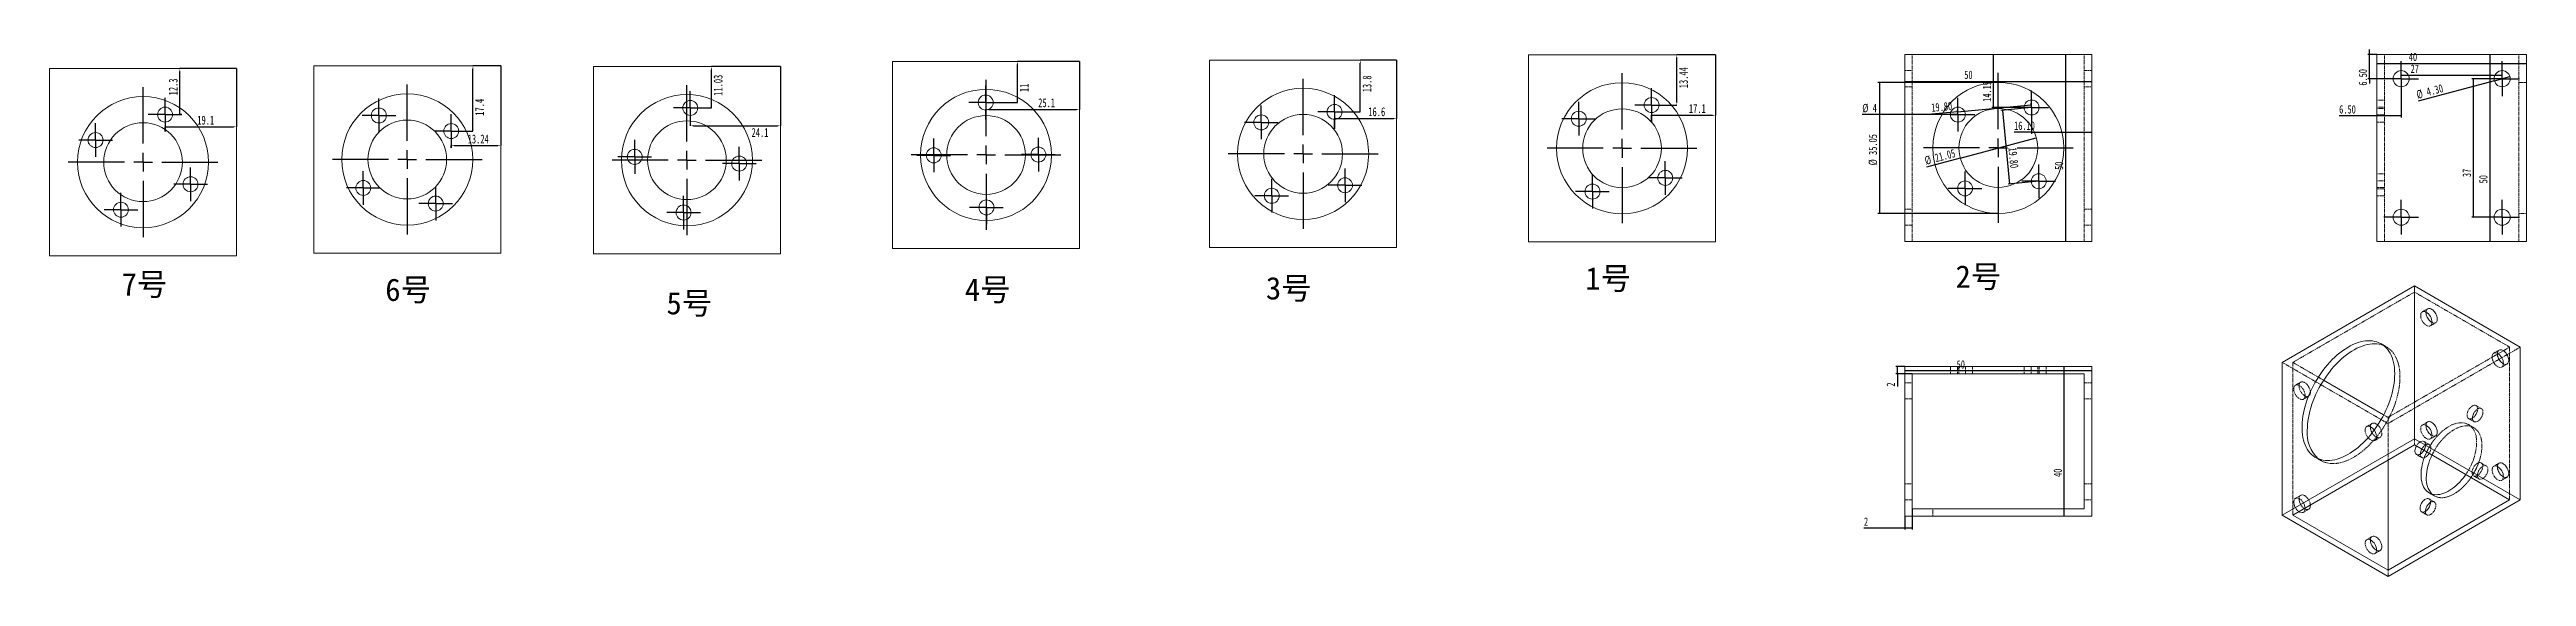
# Model space of a CAD drawing. Header units: millimetres. Extents: x -2368 to 943, y 65 to 769.
import ezdxf

# ---------------------------------------------------------------- set-up
doc = ezdxf.new("R2010")
doc.units = ezdxf.units.MM
doc.header["$PDSIZE"] = -1
doc.linetypes.add('HIDDEN', pattern=[1.905, 1.27, -0.635])
doc.layers.add('10', color=7, linetype='Continuous')
doc.styles.add('SLDTEXTSTYLE5', font='TXT', dxfattribs={"width": 0.7})
doc.dimstyles.new('SLDDIMSTYLE0', dxfattribs={"dimtxt": 11.850439, "dimasz": 4.08, "dimexe": 0, "dimexo": 0.0625, "dimgap": 2.96261, "dimtad": 2, "dimlfac": 0.2, "dimrnd": 1e-09, "dimzin": 12, "dimdsep": 46, "dimtxsty": 'SLDTEXTSTYLE5', "dimblk1": 'NONE', "dimsah": 1, "dimcen": 0, "dimadec": 0, "dimazin": 3, "dimtfac": 1, "dimtmove": 0, "dimatfit": 3, "dimldrblk": 'NONE', "dimfxl": 1, "dimfrac": 2, "dimtolj": 1, "dimtzin": 12, "dimarcsym": 0})
doc.dimstyles.new('SLDDIMSTYLE1', dxfattribs={"dimtxt": 11.850439, "dimasz": 4.08, "dimexe": 0, "dimexo": 0.0625, "dimgap": 2.96261, "dimtad": 2, "dimlfac": 0.2, "dimrnd": 1e-09, "dimzin": 12, "dimdsep": 46, "dimtxsty": 'SLDTEXTSTYLE5', "dimsah": 1, "dimcen": 0.09, "dimadec": 0, "dimazin": 3, "dimtfac": 1, "dimtofl": 0, "dimtmove": 0, "dimatfit": 3, "dimfxl": 1, "dimfrac": 2, "dimtolj": 1, "dimtzin": 12, "dimarcsym": 0})
doc.dimstyles.new('SLDDIMSTYLE2', dxfattribs={"dimtxt": 11.850439, "dimasz": 4.08, "dimexe": 0, "dimexo": 0.0625, "dimgap": 2.96261, "dimtad": 2, "dimlfac": 0.2, "dimrnd": 1e-09, "dimzin": 4, "dimdsep": 46, "dimtxsty": 'SLDTEXTSTYLE5', "dimsah": 1, "dimcen": 0.09, "dimadec": 0, "dimazin": 1, "dimtfac": 1, "dimtofl": 0, "dimtmove": 0, "dimatfit": 3, "dimfxl": 1, "dimfrac": 2, "dimtolj": 1, "dimtzin": 12, "dimarcsym": 0})
doc.dimstyles.new('SLDDIMSTYLE3', dxfattribs={"dimtxt": 11.850439, "dimasz": 4.08, "dimexe": 0, "dimexo": 0.0625, "dimgap": 2.96261, "dimtad": 2, "dimlfac": 0.2, "dimrnd": 1e-09, "dimzin": 4, "dimdsep": 46, "dimtxsty": 'SLDTEXTSTYLE5', "dimblk1": 'NONE', "dimsah": 1, "dimcen": 0, "dimadec": 0, "dimazin": 1, "dimtfac": 1, "dimtmove": 0, "dimatfit": 3, "dimldrblk": 'NONE', "dimfxl": 1, "dimfrac": 2, "dimtolj": 1, "dimtzin": 12, "dimarcsym": 0})
doc.dimstyles.new('SLDDIMSTYLE4', dxfattribs={"dimtxt": 11.850439, "dimasz": 4.08, "dimexe": 0, "dimexo": 0.0625, "dimgap": 2.96261, "dimtad": 2, "dimlfac": 0.2, "dimrnd": 1e-09, "dimzin": 4, "dimdsep": 46, "dimtxsty": 'SLDTEXTSTYLE5', "dimsah": 1, "dimcen": 0.09, "dimadec": 0, "dimazin": 1, "dimtfac": 1, "dimtmove": 0, "dimatfit": 0, "dimfxl": 1, "dimfrac": 2, "dimtolj": 1, "dimtzin": 12, "dimarcsym": 0})

msp = doc.modelspace()

# ---------------------------------------------------------------- texts
at = {"char_height": 30, "attachment_point": 1}
for s, insert in [('\\A1;{\\fSimSun|b0|i0|c134|p2;7号}', (-2271.789, 470.154)), ('\\A1;{\\fSimSun|b0|i0|c134|p2;6号}', (-1919.228, 462.992)), ('\\A1;{\\fSimSun|b0|i0|c134|p2;4号}', (-1144.361, 463.083)), ('\\A1;{\\fSimSun|b0|i0|c134|p2;3号}', (-741.896, 465.041)), ('\\A1;{\\fSimSun|b0|i0|c0|p2;1\\fSimSun|b0|i0|c134|p2;号}', (-314.883, 478.158)), ('\\A1;{\\fSimSun|b0|i0|c134|p2;2号}', (180.08, 480.585)), ('\\A1;{\\fSimSun|b0|i0|c134|p2;5号}', (-1543.327, 445.11))]:
    msp.add_mtext_dynamic_manual_height_columns(s, width=227.16813, gutter_width=17.5, heights=[0], dxfattribs=dict(at, insert=insert))

# ---------------------------------------------------------------- blocks, each defined once
blk = doc.blocks.new('_D')
at = {"layer": '10', "transparency": 16777216}
for q in [(288.1, 650.9), (141.4, 611.6)]:
    blk.add_line((186.4, 623.7), q, dxfattribs=at)
blk.add_solid([(186.4, 623.7), (182.4, 623.1), (182.6, 622.1)], dxfattribs=at)
at = {"layer": '10', "transparency": 16777216, "char_height": 11.11, "attachment_point": 1, "rotation": 15, "style": 'SLDTEXTSTYLE5'}
for s, insert in [('21.05', (151.2, 629)), ('%%c', (137.7, 625.4))]:
    blk.add_mtext(s, dxfattribs=dict(at, insert=insert))
blk = doc.blocks.new('_NONE')
blk = doc.blocks.new('_D_1')
at = {"layer": '10', "transparency": 16777216}
for p, q in [((237.3, 724.9), (76.3, 724.9)), ((78.3, 724.9), (78.3, 549.7)), ((237.3, 549.7), (76.3, 549.7))]:
    blk.add_line(p, q, dxfattribs=at)
for points in [[(78.3, 724.9), (77.8, 720.8), (78.8, 720.8)], [(78.3, 549.7), (78.8, 553.7), (77.8, 553.7)]]:
    blk.add_solid(points, dxfattribs=at)
at = {"layer": '10', "transparency": 16777216, "char_height": 11.11, "attachment_point": 1, "rotation": 90, "style": 'SLDTEXTSTYLE5'}
for s, insert in [('35.05', (64, 628)), ('%%c', (64, 614))]:
    blk.add_mtext(s, dxfattribs=dict(at, insert=insert))
blk = doc.blocks.new('_D_2')
at = {"layer": '10', "transparency": 16777216}
blk.add_line((327.2, 762.3), (327.2, 512.3), dxfattribs=at)
for points in [[(327.2, 762.3), (326.7, 758.2), (327.7, 758.2)], [(327.2, 512.3), (327.7, 516.4), (326.7, 516.4)]]:
    blk.add_solid(points, dxfattribs=at)
at = {"layer": '10', "transparency": 16777216, "insert": (312.8, 608), "char_height": 11.11, "attachment_point": 1, "rotation": 90, "style": 'SLDTEXTSTYLE5'}
blk.add_mtext('50', dxfattribs=at)
blk = doc.blocks.new('_D_3')
at = {"layer": '10', "transparency": 16777216}
blk.add_line((112.3, 726.2), (362.3, 726.2), dxfattribs=at)
for points in [[(112.3, 726.2), (116.4, 725.7), (116.4, 726.7)], [(362.3, 726.2), (358.2, 726.7), (358.2, 725.7)]]:
    blk.add_solid(points, dxfattribs=at)
at = {"layer": '10', "transparency": 16777216, "insert": (191.8, 740.5), "char_height": 11.11, "attachment_point": 1, "style": 'SLDTEXTSTYLE5'}
blk.add_mtext('50', dxfattribs=at)
blk = doc.blocks.new('_D_4')
at = {"layer": '10', "transparency": 16777216}
for q in [(55.4, 681.8), (193.2, 681.8)]:
    blk.add_line((173.2, 681.8), q, dxfattribs=at)
blk.add_solid([(173.2, 681.8), (169.2, 682.3), (169.2, 681.3)], dxfattribs=at)
at = {"layer": '10', "transparency": 16777216, "attachment_point": 1, "style": 'SLDTEXTSTYLE5'}
for s, insert, char_height in [('%%c', (55.4, 696.1), 11.11), ('4', (69.3, 696.1), 11.1)]:
    blk.add_mtext(s, dxfattribs=dict(at, insert=insert, char_height=char_height))
blk = doc.blocks.new('_D_5')
at = {"layer": '10', "transparency": 16777216}
for p, q in [((281.8, 691.3), (281.2, 697.1)), ((182.9, 685.6), (148.6, 682.3)), ((183.2, 681.8), (182.7, 687.6)), ((182.9, 685.6), (281.4, 695.1))]:
    blk.add_line(p, q, dxfattribs=at)
for points in [[(182.9, 685.6), (187, 685.5), (186.9, 686.5)], [(281.4, 695.1), (277.3, 695.2), (277.4, 694.2)]]:
    blk.add_solid(points, dxfattribs=at)
at = {"layer": '10', "transparency": 16777216, "insert": (147.2, 696.5), "char_height": 11.11, "attachment_point": 1, "rotation": 5.527, "style": 'SLDTEXTSTYLE5'}
blk.add_mtext('19.80', dxfattribs=at)
blk = doc.blocks.new('_D_6')
at = {"layer": '10', "transparency": 16777216}
for p, q in [((281.8, 691.3), (240.7, 687.3)), ((242.7, 687.5), (252.3, 589)), ((291.3, 592.8), (250.3, 588.8))]:
    blk.add_line(p, q, dxfattribs=at)
for points in [[(242.7, 687.5), (242.6, 683.4), (243.6, 683.5)], [(252.3, 589), (252.4, 593.1), (251.4, 593)]]:
    blk.add_solid(points, dxfattribs=at)
at = {"layer": '10', "transparency": 16777216, "insert": (261.8, 638.6), "char_height": 11.11, "attachment_point": 1, "rotation": 275.527, "style": 'SLDTEXTSTYLE5'}
blk.add_mtext('19.80', dxfattribs=at)
blk = doc.blocks.new('_D_7')
at = {"layer": '10', "transparency": 16777216}
for p, q in [((230.8, 691.3), (230.8, 762.3)), ((259.3, 691.3), (228.8, 691.3))]:
    blk.add_line(p, q, dxfattribs=at)
for points in [[(230.8, 762.3), (230.3, 758.2), (231.3, 758.2)], [(230.8, 691.3), (231.3, 695.4), (230.3, 695.4)]]:
    blk.add_solid(points, dxfattribs=at)
at = {"layer": '10', "transparency": 16777216, "insert": (216.5, 698.9), "char_height": 11.11, "attachment_point": 1, "rotation": 90, "style": 'SLDTEXTSTYLE5'}
blk.add_mtext('14.19', dxfattribs=at)
blk = doc.blocks.new('_D_8')
at = {"layer": '10', "transparency": 16777216}
for p, q in [((281.8, 668.8), (281.8, 656.3)), ((281.8, 658.3), (258.4, 658.3)), ((281.8, 658.3), (362.3, 658.3))]:
    blk.add_line(p, q, dxfattribs=at)
for points in [[(281.8, 658.3), (285.9, 657.8), (285.9, 658.8)], [(362.3, 658.3), (358.2, 658.8), (358.2, 657.8)]]:
    blk.add_solid(points, dxfattribs=at)
at = {"layer": '10', "transparency": 16777216, "insert": (258.4, 672.6), "char_height": 11.11, "attachment_point": 1, "style": 'SLDTEXTSTYLE5'}
blk.add_mtext('16.10', dxfattribs=at)
blk = doc.blocks.new('SW_CENTERMARKSYMBOL_0')
at = {"layer": '10', "color": 0}
for p, q in [((0, 25), (0, 100.125)), ((-25, 0), (-100.125, 0)), ((0, 0), (-12.5, 0)), ((0, 0), (0, 12.5)), ((0, 0), (0, -12.5)), ((0, 0), (12.5, 0)), ((25, 0), (100.125, 0)), ((0, -25), (0, -100.125))]:
    blk.add_line(p, q, dxfattribs=at)
blk = doc.blocks.new('SW_CENTERMARKSYMBOL_1')
at = {"layer": '10', "color": 0}
for p, q in [((-12.5, 0), (-22.5, 0)), ((0, 0), (-12.5, 0)), ((0, 12.5), (0, 22.5)), ((0, 0), (0, 12.5)), ((0, 0), (0, -12.5)), ((0, 0), (12.5, 0)), ((12.5, 0), (22.5, 0)), ((0, -12.5), (0, -22.5))]:
    blk.add_line(p, q, dxfattribs=at)
blk = doc.blocks.new('SW_CENTERMARKSYMBOL_2')
at = {"layer": '10', "color": 0}
for p, q in [((-12.5, 0), (-22.5, 0)), ((0, 0), (-12.5, 0)), ((0, 12.5), (0, 22.5)), ((0, 0), (0, 12.5)), ((0, 0), (0, -12.5)), ((0, 0), (12.5, 0)), ((12.5, 0), (22.5, 0)), ((0, -12.5), (0, -22.5))]:
    blk.add_line(p, q, dxfattribs=at)
blk = doc.blocks.new('SW_CENTERMARKSYMBOL_3')
at = {"layer": '10', "color": 0}
for p, q in [((-12.5, 0), (-22.5, 0)), ((0, 0), (-12.5, 0)), ((0, 12.5), (0, 22.5)), ((0, 0), (0, 12.5)), ((0, 0), (0, -12.5)), ((0, 0), (12.5, 0)), ((12.5, 0), (22.5, 0)), ((0, -12.5), (0, -22.5))]:
    blk.add_line(p, q, dxfattribs=at)
blk = doc.blocks.new('SW_CENTERMARKSYMBOL_4')
at = {"layer": '10', "color": 0}
for p, q in [((-12.5, 0), (-22.5, 0)), ((0, 0), (-12.5, 0)), ((0, 12.5), (0, 22.5)), ((0, 0), (0, 12.5)), ((0, 0), (0, -12.5)), ((0, 0), (12.5, 0)), ((12.5, 0), (22.5, 0)), ((0, -12.5), (0, -22.5))]:
    blk.add_line(p, q, dxfattribs=at)
blk = doc.blocks.new('SW_CENTERMARKSYMBOL_5')
at = {"layer": '10', "color": 0}
for p, q in [((0, 25), (0, 100.125)), ((-25, 0), (-100.125, 0)), ((0, 0), (-12.5, 0)), ((0, 0), (0, 12.5)), ((0, 0), (0, -12.5)), ((0, 0), (12.5, 0)), ((25, 0), (100.125, 0)), ((0, -25), (0, -100.125))]:
    blk.add_line(p, q, dxfattribs=at)
blk = doc.blocks.new('SW_CENTERMARKSYMBOL_6')
at = {"layer": '10', "color": 0}
for p, q in [((-12.5, 0), (-22.5, 0)), ((0, 0), (-12.5, 0)), ((0, 12.5), (0, 22.5)), ((0, 0), (0, 12.5)), ((0, 0), (0, -12.5)), ((0, 0), (12.5, 0)), ((12.5, 0), (22.5, 0)), ((0, -12.5), (0, -22.5))]:
    blk.add_line(p, q, dxfattribs=at)
blk = doc.blocks.new('SW_CENTERMARKSYMBOL_7')
at = {"layer": '10', "color": 0}
for p, q in [((-12.5, 0), (-22.5, 0)), ((0, 0), (-12.5, 0)), ((0, 12.5), (0, 22.5)), ((0, 0), (0, 12.5)), ((0, 0), (0, -12.5)), ((0, 0), (12.5, 0)), ((12.5, 0), (22.5, 0)), ((0, -12.5), (0, -22.5))]:
    blk.add_line(p, q, dxfattribs=at)
blk = doc.blocks.new('SW_CENTERMARKSYMBOL_8')
at = {"layer": '10', "color": 0}
for p, q in [((-12.5, 0), (-22.5, 0)), ((0, 0), (-12.5, 0)), ((0, 12.5), (0, 22.5)), ((0, 0), (0, 12.5)), ((0, 0), (0, -12.5)), ((0, 0), (12.5, 0)), ((12.5, 0), (22.5, 0)), ((0, -12.5), (0, -22.5))]:
    blk.add_line(p, q, dxfattribs=at)
blk = doc.blocks.new('SW_CENTERMARKSYMBOL_9')
at = {"layer": '10', "color": 0}
for p, q in [((-12.5, 0), (-22.5, 0)), ((0, 0), (-12.5, 0)), ((0, 12.5), (0, 22.5)), ((0, 0), (0, 12.5)), ((0, 0), (0, -12.5)), ((0, 0), (12.5, 0)), ((12.5, 0), (22.5, 0)), ((0, -12.5), (0, -22.5))]:
    blk.add_line(p, q, dxfattribs=at)
blk = doc.blocks.new('_D_9')
at = {"layer": '10', "transparency": 16777216}
for q in [(921.3, 732.6), (798.8, 699.7)]:
    blk.add_line((900.5, 727), q, dxfattribs=at)
blk.add_solid([(900.5, 727), (896.4, 726.4), (896.7, 725.5)], dxfattribs=at)
at = {"layer": '10', "transparency": 16777216, "char_height": 11.11, "attachment_point": 1, "rotation": 15, "style": 'SLDTEXTSTYLE5'}
for s, insert in [('%%c', (795.1, 713.5)), ('4.30', (808.6, 717.2))]:
    blk.add_mtext(s, dxfattribs=dict(at, insert=insert))
blk = doc.blocks.new('_D_10')
at = {"layer": '10', "transparency": 16777216}
blk.add_line((894.4, 762.3), (894.4, 512.3), dxfattribs=at)
for points in [[(894.4, 762.3), (893.9, 758.2), (894.9, 758.2)], [(894.4, 512.3), (894.9, 516.4), (893.9, 516.4)]]:
    blk.add_solid(points, dxfattribs=at)
at = {"layer": '10', "transparency": 16777216, "insert": (880.1, 590), "char_height": 11.11, "attachment_point": 1, "rotation": 90, "style": 'SLDTEXTSTYLE5'}
blk.add_mtext('50', dxfattribs=at)
blk = doc.blocks.new('_D_11')
at = {"layer": '10', "transparency": 16777216}
blk.add_line((743.4, 750.2), (943.4, 750.2), dxfattribs=at)
for points in [[(743.4, 750.2), (747.5, 749.7), (747.5, 750.7)], [(943.4, 750.2), (939.3, 750.7), (939.3, 749.7)]]:
    blk.add_solid(points, dxfattribs=at)
at = {"layer": '10', "transparency": 16777216, "insert": (786.1, 764.5), "char_height": 11.11, "attachment_point": 1, "style": 'SLDTEXTSTYLE5'}
blk.add_mtext('40', dxfattribs=at)
blk = doc.blocks.new('_D_12')
at = {"layer": '10', "transparency": 16777216}
for p, q in [((743.4, 762.3), (731.4, 762.3)), ((733.4, 762.3), (733.4, 768.6)), ((733.4, 729.8), (733.4, 762.3)), ((752.6, 729.8), (731.4, 729.8)), ((733.4, 729.8), (733.4, 723.4))]:
    blk.add_line(p, q, dxfattribs=at)
for points in [[(733.4, 762.3), (733.9, 766.4), (732.9, 766.4)], [(733.4, 729.8), (732.9, 725.7), (733.9, 725.7)]]:
    blk.add_solid(points, dxfattribs=at)
at = {"layer": '10', "transparency": 16777216, "insert": (719.1, 720.5), "char_height": 11.11, "attachment_point": 1, "rotation": 90, "style": 'SLDTEXTSTYLE5'}
blk.add_mtext('6.50', dxfattribs=at)
blk = doc.blocks.new('_D_13')
at = {"layer": '10', "transparency": 16777216}
for p, q in [((775.9, 706.5), (775.9, 678.1)), ((743.4, 680.1), (693, 680.1)), ((775.9, 680.1), (743.4, 680.1))]:
    blk.add_line(p, q, dxfattribs=at)
for points in [[(743.4, 680.1), (747.5, 679.6), (747.5, 680.6)], [(775.9, 680.1), (771.8, 680.6), (771.8, 679.6)]]:
    blk.add_solid(points, dxfattribs=at)
at = {"layer": '10', "transparency": 16777216, "insert": (693, 694.4), "char_height": 11.11, "attachment_point": 1, "style": 'SLDTEXTSTYLE5'}
blk.add_mtext('6.50', dxfattribs=at)
blk = doc.blocks.new('_D_14')
at = {"layer": '10', "transparency": 16777216}
blk.add_line((775.9, 734.3), (910.9, 734.3), dxfattribs=at)
for points in [[(775.9, 734.3), (780, 733.8), (780, 734.8)], [(910.9, 734.3), (906.8, 734.8), (906.8, 733.8)]]:
    blk.add_solid(points, dxfattribs=at)
at = {"layer": '10', "transparency": 16777216, "insert": (788.5, 748.6), "char_height": 11.11, "attachment_point": 1, "style": 'SLDTEXTSTYLE5'}
blk.add_mtext('27', dxfattribs=at)
blk = doc.blocks.new('_D_15')
at = {"layer": '10', "transparency": 16777216}
for p, q in [((887.6, 729.8), (870.3, 729.8)), ((872.3, 729.8), (872.3, 544.8)), ((887.6, 544.8), (870.3, 544.8))]:
    blk.add_line(p, q, dxfattribs=at)
for points in [[(872.3, 729.8), (871.8, 725.7), (872.9, 725.7)], [(872.3, 544.8), (872.9, 548.9), (871.8, 548.9)]]:
    blk.add_solid(points, dxfattribs=at)
at = {"layer": '10', "transparency": 16777216, "insert": (858, 598.4), "char_height": 11.11, "attachment_point": 1, "rotation": 90, "style": 'SLDTEXTSTYLE5'}
blk.add_mtext('37', dxfattribs=at)
blk = doc.blocks.new('SW_CENTERMARKSYMBOL_10')
at = {"layer": '10', "color": 0}
for p, q in [((-12.5, 0), (-23.25, 0)), ((0, 0), (-12.5, 0)), ((0, 12.5), (0, 23.25)), ((0, 0), (0, 12.5)), ((0, 0), (0, -12.5)), ((0, 0), (12.5, 0)), ((12.5, 0), (23.25, 0)), ((0, -12.5), (0, -23.25))]:
    blk.add_line(p, q, dxfattribs=at)
blk = doc.blocks.new('SW_CENTERMARKSYMBOL_11')
at = {"layer": '10', "color": 0}
for p, q in [((-12.5, 0), (-23.25, 0)), ((0, 0), (-12.5, 0)), ((0, 12.5), (0, 23.25)), ((0, 0), (0, 12.5)), ((0, 0), (0, -12.5)), ((0, 0), (12.5, 0)), ((12.5, 0), (23.25, 0)), ((0, -12.5), (0, -23.25))]:
    blk.add_line(p, q, dxfattribs=at)
blk = doc.blocks.new('SW_CENTERMARKSYMBOL_12')
at = {"layer": '10', "color": 0}
for p, q in [((-12.5, 0), (-23.25, 0)), ((0, 0), (-12.5, 0)), ((0, 12.5), (0, 23.25)), ((0, 0), (0, 12.5)), ((0, 0), (0, -12.5)), ((0, 0), (12.5, 0)), ((12.5, 0), (23.25, 0)), ((0, -12.5), (0, -23.25))]:
    blk.add_line(p, q, dxfattribs=at)
blk = doc.blocks.new('SW_CENTERMARKSYMBOL_13')
at = {"layer": '10', "color": 0}
for p, q in [((-12.5, 0), (-23.25, 0)), ((0, 0), (-12.5, 0)), ((0, 12.5), (0, 23.25)), ((0, 0), (0, 12.5)), ((0, 0), (0, -12.5)), ((0, 0), (12.5, 0)), ((12.5, 0), (23.25, 0)), ((0, -12.5), (0, -23.25))]:
    blk.add_line(p, q, dxfattribs=at)
blk = doc.blocks.new('_D_16')
at = {"layer": '10', "transparency": 16777216}
for p, q in [((112.3, 345.6), (100.3, 345.6)), ((122.3, 335.6), (100.3, 335.6)), ((102.3, 335.6), (102.3, 345.6)), ((102.3, 335.6), (102.3, 318.6))]:
    blk.add_line(p, q, dxfattribs=at)
for points in [[(102.3, 345.6), (101.8, 341.5), (102.8, 341.5)], [(102.3, 335.6), (102.8, 339.7), (101.8, 339.7)]]:
    blk.add_solid(points, dxfattribs=at)
at = {"layer": '10', "transparency": 16777216, "insert": (88, 318.6), "char_height": 11.1, "attachment_point": 1, "rotation": 90, "style": 'SLDTEXTSTYLE5'}
blk.add_mtext('2', dxfattribs=at)
blk = doc.blocks.new('_D_17')
at = {"layer": '10', "transparency": 16777216}
for p, q in [((112.3, 145.6), (112.3, 127.6)), ((122.3, 155.6), (122.3, 127.6)), ((112.3, 129.6), (57.7, 129.6)), ((122.3, 129.6), (112.3, 129.6))]:
    blk.add_line(p, q, dxfattribs=at)
for points in [[(112.3, 129.6), (116.4, 129.1), (116.4, 130.1)], [(122.3, 129.6), (118.2, 130.1), (118.2, 129.1)]]:
    blk.add_solid(points, dxfattribs=at)
at = {"layer": '10', "transparency": 16777216, "insert": (57.7, 143.9), "char_height": 11.1, "attachment_point": 1, "style": 'SLDTEXTSTYLE5'}
blk.add_mtext('2', dxfattribs=at)
blk = doc.blocks.new('_D_18')
at = {"layer": '10', "transparency": 16777216}
blk.add_line((325.5, 145.6), (325.5, 345.6), dxfattribs=at)
for points in [[(325.5, 345.6), (325, 341.5), (326, 341.5)], [(325.5, 145.6), (326, 149.7), (325, 149.7)]]:
    blk.add_solid(points, dxfattribs=at)
at = {"layer": '10', "transparency": 16777216, "insert": (311.2, 198), "char_height": 11.11, "attachment_point": 1, "rotation": 90, "style": 'SLDTEXTSTYLE5'}
blk.add_mtext('40', dxfattribs=at)
blk = doc.blocks.new('_D_19')
at = {"layer": '10', "transparency": 16777216}
blk.add_line((362.3, 339.5), (112.3, 339.5), dxfattribs=at)
for points in [[(112.3, 339.5), (116.4, 339), (116.4, 340)], [(362.3, 339.5), (358.2, 340), (358.2, 339)]]:
    blk.add_solid(points, dxfattribs=at)
at = {"layer": '10', "transparency": 16777216, "insert": (181.6, 353.8), "char_height": 11.11, "attachment_point": 1, "style": 'SLDTEXTSTYLE5'}
blk.add_mtext('50', dxfattribs=at)
blk = doc.blocks.new('*D36')
at = {"layer": '10', "color": 0, "lineweight": -2, "transparency": 16777216}
for p, q in [((-140.8, 761.8), (-140.8, 681)), ((-226.3, 672.2), (-226.3, 681)), ((-226.3, 681), (-144.9, 681))]:
    blk.add_line(p, q, dxfattribs=at)
at = {"layer": '10', "color": 0, "transparency": 16777216}
blk.add_solid([(-144.9, 681.6), (-144.9, 680.3), (-140.8, 681)], dxfattribs=at)
at = {"layer": 'Defpoints', "color": 0, "transparency": 16777216}
for p in [(-140.8, 761.8), (-226.3, 672.1), (-140.8, 681)]:
    blk.add_point(p, dxfattribs=at)
at = {"layer": '10', "color": 0, "transparency": 16777216, "insert": (-165.1, 695.8), "char_height": 11.85, "attachment_point": 2, "style": 'SLDTEXTSTYLE5'}
blk.add_mtext('\\A1;17.1', dxfattribs=at)
blk = doc.blocks.new('*D37')
at = {"layer": '10', "color": 0, "lineweight": -2, "transparency": 16777216}
for p, q in [((-140.9, 761.8), (-192.5, 761.8)), ((-192.5, 698.7), (-192.5, 757.7)), ((-203.7, 694.6), (-192.5, 694.6))]:
    blk.add_line(p, q, dxfattribs=at)
at = {"layer": '10', "color": 0, "transparency": 16777216}
for points in [[(-193.2, 757.7), (-191.9, 757.7), (-192.5, 761.8)], [(-193.2, 698.7), (-191.9, 698.7), (-192.5, 694.6)]]:
    blk.add_solid(points, dxfattribs=at)
at = {"layer": 'Defpoints', "color": 0, "transparency": 16777216}
for p in [(-192.5, 761.8), (-140.8, 761.8), (-203.8, 694.6)]:
    blk.add_point(p, dxfattribs=at)
at = {"layer": '10', "color": 0, "transparency": 16777216, "insert": (-189.6, 731.2), "char_height": 11.85, "attachment_point": 2, "rotation": 90, "style": 'SLDTEXTSTYLE5'}
blk.add_mtext('\\A1;13.44', dxfattribs=at)
blk = doc.blocks.new('*D38')
at = {"layer": '10', "color": 0, "lineweight": -2, "transparency": 16777216}
for p, q in [((-567.1, 754.4), (-567.1, 676.8)), ((-650.1, 663), (-650.1, 676.8)), ((-650.1, 676.8), (-571.2, 676.8))]:
    blk.add_line(p, q, dxfattribs=at)
at = {"layer": '10', "color": 0, "transparency": 16777216}
blk.add_solid([(-571.2, 677.4), (-571.2, 676.1), (-567.1, 676.8)], dxfattribs=at)
at = {"layer": 'Defpoints', "color": 0, "transparency": 16777216}
for p in [(-567.1, 754.4), (-650.1, 662.9), (-567.1, 676.8)]:
    blk.add_point(p, dxfattribs=at)
at = {"layer": '10', "color": 0, "transparency": 16777216, "insert": (-593.7, 691.6), "char_height": 11.85, "attachment_point": 2, "style": 'SLDTEXTSTYLE5'}
blk.add_mtext('\\A1;16.6', dxfattribs=at)
blk = doc.blocks.new('*D39')
at = {"layer": '10', "color": 0, "lineweight": -2, "transparency": 16777216}
for p, q in [((-567.2, 754.4), (-615.7, 754.4)), ((-615.7, 685.4), (-615.7, 750.3)), ((-627.6, 685.4), (-615.7, 685.4))]:
    blk.add_line(p, q, dxfattribs=at)
at = {"layer": '10', "color": 0, "transparency": 16777216}
blk.add_solid([(-616.4, 750.3), (-615, 750.3), (-615.7, 754.4)], dxfattribs=at)
at = {"layer": 'Defpoints', "color": 0, "transparency": 16777216}
for p in [(-615.7, 754.4), (-567.1, 754.4), (-627.6, 685.4)]:
    blk.add_point(p, dxfattribs=at)
at = {"layer": '10', "color": 0, "transparency": 16777216, "insert": (-612.7, 722.9), "char_height": 11.85, "attachment_point": 2, "rotation": 90, "style": 'SLDTEXTSTYLE5'}
blk.add_mtext('\\A1;13.8', dxfattribs=at)
blk = doc.blocks.new('*D40')
at = {"layer": '10', "color": 0, "lineweight": -2, "transparency": 16777216}
for p, q in [((-991.1, 752.9), (-1074.1, 752.9)), ((-1074.1, 697.9), (-1074.1, 748.9)), ((-1094, 697.9), (-1074.1, 697.9))]:
    blk.add_line(p, q, dxfattribs=at)
at = {"layer": '10', "color": 0, "transparency": 16777216}
blk.add_solid([(-1074.8, 748.9), (-1073.4, 748.9), (-1074.1, 752.9)], dxfattribs=at)
at = {"layer": 'Defpoints', "color": 0, "transparency": 16777216}
for p in [(-1074.1, 752.9), (-991, 752.9), (-1094, 697.9)]:
    blk.add_point(p, dxfattribs=at)
at = {"layer": '10', "color": 0, "transparency": 16777216, "insert": (-1071.1, 717.6), "char_height": 11.85, "attachment_point": 2, "rotation": 90, "style": 'SLDTEXTSTYLE5'}
blk.add_mtext('\\A1;11', dxfattribs=at)
blk = doc.blocks.new('*D41')
at = {"layer": '10', "color": 0, "lineweight": -2, "transparency": 16777216}
for p, q in [((-991, 752.9), (-991, 688.7)), ((-1116.5, 675.5), (-1116.5, 688.7)), ((-1112.5, 688.7), (-995.1, 688.7))]:
    blk.add_line(p, q, dxfattribs=at)
at = {"layer": '10', "color": 0, "transparency": 16777216}
for points in [[(-1112.5, 689.4), (-1112.5, 688.1), (-1116.5, 688.7)], [(-995.1, 689.4), (-995.1, 688.1), (-991, 688.7)]]:
    blk.add_solid(points, dxfattribs=at)
at = {"layer": 'Defpoints', "color": 0, "transparency": 16777216}
for p in [(-991, 752.9), (-1116.5, 675.4), (-991, 688.7)]:
    blk.add_point(p, dxfattribs=at)
at = {"layer": '10', "color": 0, "transparency": 16777216, "insert": (-1035.1, 703.6), "char_height": 11.85, "attachment_point": 2, "style": 'SLDTEXTSTYLE5'}
blk.add_mtext('\\A1;25.1', dxfattribs=at)
blk = doc.blocks.new('*D42')
at = {"layer": '10', "color": 0, "lineweight": -2, "transparency": 16777216}
for p, q in [((-1391, 745.9), (-1483.3, 745.9)), ((-1483.3, 690.8), (-1483.3, 741.8)), ((-1488.9, 690.8), (-1483.3, 690.8))]:
    blk.add_line(p, q, dxfattribs=at)
at = {"layer": '10', "color": 0, "transparency": 16777216}
blk.add_solid([(-1484, 741.8), (-1482.6, 741.8), (-1483.3, 745.9)], dxfattribs=at)
at = {"layer": 'Defpoints', "color": 0, "transparency": 16777216}
for p in [(-1483.3, 745.9), (-1391, 745.9), (-1489, 690.8)]:
    blk.add_point(p, dxfattribs=at)
at = {"layer": '10', "color": 0, "transparency": 16777216, "insert": (-1480.3, 721), "char_height": 11.85, "attachment_point": 2, "rotation": 90, "style": 'SLDTEXTSTYLE5'}
blk.add_mtext('\\A1;11.03', dxfattribs=at)
blk = doc.blocks.new('*D43')
at = {"layer": '10', "color": 0, "lineweight": -2, "transparency": 16777216}
for p, q in [((-1391, 745.9), (-1391, 666.9)), ((-1511.5, 668.2), (-1511.5, 666.9)), ((-1507.4, 666.9), (-1395.1, 666.9))]:
    blk.add_line(p, q, dxfattribs=at)
at = {"layer": '10', "color": 0, "transparency": 16777216}
for points in [[(-1507.4, 667.6), (-1507.4, 666.2), (-1511.5, 666.9)], [(-1395.1, 667.6), (-1395.1, 666.2), (-1391, 666.9)]]:
    blk.add_solid(points, dxfattribs=at)
at = {"layer": 'Defpoints', "color": 0, "transparency": 16777216}
for p in [(-1391, 745.9), (-1511.5, 668.3), (-1391, 666.9)]:
    blk.add_point(p, dxfattribs=at)
at = {"layer": '10', "color": 0, "transparency": 16777216, "insert": (-1418.3, 663.9), "char_height": 11.85, "attachment_point": 2, "style": 'SLDTEXTSTYLE5'}
blk.add_mtext('\\A1;24.1', dxfattribs=at)
blk = doc.blocks.new('*D44')
at = {"layer": '10', "color": 0, "lineweight": -2, "transparency": 16777216}
for p, q in [((-1764.9, 746.8), (-1802.1, 746.8)), ((-1802.1, 659.8), (-1802.1, 742.8)), ((-1808.5, 659.8), (-1802.1, 659.8))]:
    blk.add_line(p, q, dxfattribs=at)
at = {"layer": '10', "color": 0, "transparency": 16777216}
blk.add_solid([(-1802.7, 742.8), (-1801.4, 742.8), (-1802.1, 746.8)], dxfattribs=at)
at = {"layer": 'Defpoints', "color": 0, "transparency": 16777216}
for p in [(-1802.1, 746.8), (-1764.9, 746.8), (-1808.6, 659.8)]:
    blk.add_point(p, dxfattribs=at)
at = {"layer": '10', "color": 0, "transparency": 16777216, "insert": (-1799.1, 691.6), "char_height": 11.85, "attachment_point": 2, "rotation": 90, "style": 'SLDTEXTSTYLE5'}
blk.add_mtext('\\A1;17.4', dxfattribs=at)
blk = doc.blocks.new('*D45')
at = {"layer": '10', "color": 0, "lineweight": -2, "transparency": 16777216}
for p, q in [((-1764.9, 746.8), (-1764.9, 640.4)), ((-1831.1, 637.4), (-1831.1, 640.4)), ((-1827, 640.4), (-1768.9, 640.4))]:
    blk.add_line(p, q, dxfattribs=at)
at = {"layer": '10', "color": 0, "transparency": 16777216}
for points in [[(-1827, 641.1), (-1827, 639.7), (-1831.1, 640.4)], [(-1768.9, 641.1), (-1768.9, 639.7), (-1764.9, 640.4)]]:
    blk.add_solid(points, dxfattribs=at)
at = {"layer": 'Defpoints', "color": 0, "transparency": 16777216}
for p in [(-1764.9, 746.8), (-1831.1, 637.3), (-1764.9, 640.4)]:
    blk.add_point(p, dxfattribs=at)
at = {"layer": '10', "color": 0, "transparency": 16777216, "insert": (-1795, 655.2), "char_height": 11.85, "attachment_point": 2, "style": 'SLDTEXTSTYLE5'}
blk.add_mtext('\\A1;13.24', dxfattribs=at)
blk = doc.blocks.new('*D46')
at = {"layer": '10', "color": 0, "lineweight": -2, "transparency": 16777216}
for p, q in [((-2118.2, 743.3), (-2193.9, 743.3)), ((-2193.9, 681.8), (-2193.9, 739.2)), ((-2191.2, 681.8), (-2193.9, 681.8))]:
    blk.add_line(p, q, dxfattribs=at)
at = {"layer": '10', "color": 0, "transparency": 16777216}
blk.add_solid([(-2194.6, 739.2), (-2193.3, 739.2), (-2193.9, 743.3)], dxfattribs=at)
at = {"layer": 'Defpoints', "color": 0, "transparency": 16777216}
for p in [(-2193.9, 743.3), (-2118.1, 743.3), (-2191.1, 681.8)]:
    blk.add_point(p, dxfattribs=at)
at = {"layer": '10', "color": 0, "transparency": 16777216, "insert": (-2208.8, 718.8), "char_height": 11.85, "attachment_point": 2, "rotation": 90, "style": 'SLDTEXTSTYLE5'}
blk.add_mtext('\\A1;12.3', dxfattribs=at)
blk = doc.blocks.new('*D47')
at = {"layer": '10', "color": 0, "lineweight": -2, "transparency": 16777216}
for p, q in [((-2118.1, 743.2), (-2118.1, 665.5)), ((-2213.6, 659.3), (-2213.6, 665.5)), ((-2213.6, 665.5), (-2122.2, 665.5))]:
    blk.add_line(p, q, dxfattribs=at)
at = {"layer": '10', "color": 0, "transparency": 16777216}
blk.add_solid([(-2122.2, 666.2), (-2122.2, 664.9), (-2118.1, 665.5)], dxfattribs=at)
at = {"layer": 'Defpoints', "color": 0, "transparency": 16777216}
for p in [(-2118.1, 743.3), (-2118.1, 665.5), (-2213.6, 659.3)]:
    blk.add_point(p, dxfattribs=at)
at = {"layer": '10', "color": 0, "transparency": 16777216, "insert": (-2159.3, 680.4), "char_height": 11.85, "attachment_point": 2, "style": 'SLDTEXTSTYLE5'}
blk.add_mtext('\\A1;19.1', dxfattribs=at)

# ---------------------------------------------------------------- dimensions: what is measured, and where the dimension line sits
at = {"layer": '10'}
for base, p1, p2, dimstyle, picture, middle in [((-140.789, 680.959), (-226.289, 672.12), (-140.789, 761.829), 'SLDDIMSTYLE0', '*D36', (-165.131, 680.959)), ((362.275, 726.173), (112.275, 762.284), (362.275, 762.284), 'SLDDIMSTYLE1', '_D_3', (196.967, 726.173)), ((362.275, 658.301), (281.775, 668.819), (362.275, 762.284), 'SLDDIMSTYLE2', '_D_8', (271.318, 658.301)), ((743.398, 680.077), (775.898, 706.534), (743.398, 762.284), 'SLDDIMSTYLE2', '_D_13', (703.398, 680.077)), ((943.398, 750.173), (743.398, 762.284), (943.398, 762.284), 'SLDDIMSTYLE1', '_D_11', (791.302, 750.173)), ((-2118.144, 665.545), (-2213.644, 659.279), (-2118.144, 743.298), 'SLDDIMSTYLE0', '*D47', (-2159.337, 665.545)), ((-1764.868, 640.409), (-1831.081, 637.346), (-1764.868, 746.846), 'SLDDIMSTYLE1', '*D45', (-1795.023, 640.409)), ((-1390.974, 666.908), (-1511.474, 668.278), (-1390.974, 745.922), 'SLDDIMSTYLE1', '*D43', (-1418.35, 666.908)), ((-991.038, 688.746), (-1116.538, 675.443), (-991.038, 752.945), 'SLDDIMSTYLE1', '*D41', (-1035.111, 688.746)), ((-567.144, 676.765), (-650.144, 662.918), (-567.144, 754.418), 'SLDDIMSTYLE0', '*D38', (-593.651, 676.765)), ((910.898, 734.303), (775.898, 753.034), (910.898, 753.034), 'SLDDIMSTYLE1', '_D_14', (793.646, 734.303)), ((112.275, 339.505), (362.275, 345.616), (112.275, 345.616), 'SLDDIMSTYLE1', '_D_19', (186.8, 339.505)), ((112.275, 129.616), (122.275, 155.616), (112.275, 145.616), 'SLDDIMSTYLE1', '_D_17', (60.275, 129.616))]:
    dim = msp.add_linear_dim(base=base, p1=p1, p2=p2, dimstyle=dimstyle, dxfattribs=at)
    dim.commit()
    dim.dimension.update_dxf_attribs({"geometry": picture, "text_midpoint": middle, "dimtype": 160})
for base, p1, p2, angle, dimstyle, picture, middle in [((-192.54, 761.829), (-203.789, 694.62), (-140.789, 761.829), 90, 'SLDDIMSTYLE1', '*D37', (-192.54, 731.192)), ((230.798, 762.284), (259.275, 691.319), (112.275, 762.284), 90, 'SLDDIMSTYLE1', '_D_7', (230.798, 711.834)), ((327.17, 512.284), (362.275, 762.284), (362.275, 512.284), 90, 'SLDDIMSTYLE1', '_D_2', (327.17, 613.213)), ((733.398, 762.284), (752.648, 729.784), (743.398, 762.284), 90, 'SLDDIMSTYLE4', '_D_12', (733.398, 730.833)), ((894.414, 512.284), (943.398, 762.284), (943.398, 512.284), 90, 'SLDDIMSTYLE1', '_D_10', (894.414, 595.14)), ((-2193.944, 743.298), (-2191.144, 681.779), (-2118.144, 743.298), 90, 'SLDDIMSTYLE0', '*D46', (-2193.944, 718.822)), ((-1802.061, 746.846), (-1808.581, 659.846), (-1764.868, 746.846), 90, 'SLDDIMSTYLE0', '*D44', (-1802.061, 691.63)), ((-1483.277, 745.922), (-1488.974, 690.778), (-1390.974, 745.922), 90, 'SLDDIMSTYLE0', '*D42', (-1483.277, 721.014)), ((-1074.1, 752.945), (-1094.038, 697.943), (-991.038, 752.945), 90, 'SLDDIMSTYLE0', '*D40', (-1074.1, 717.613)), ((-615.681, 754.418), (-627.644, 685.418), (-567.144, 754.418), 90, 'SLDDIMSTYLE0', '*D39', (-615.681, 722.91)), ((872.347, 544.784), (887.648, 729.784), (887.648, 544.784), 90, 'SLDDIMSTYLE1', '_D_15', (872.347, 603.606)), ((281.408, 695.113), (183.24, 681.784), (281.775, 691.319), 5.527018, 'SLDDIMSTYLE2', '_D_5', (161.469, 683.507)), ((252.254, 589.005), (281.775, 691.319), (291.31, 592.784), 275.527018, 'SLDDIMSTYLE2', '_D_6', (248.84, 624.288)), ((102.275, 345.616), (122.275, 335.616), (112.275, 345.616), 90, 'SLDDIMSTYLE1', '_D_16', (102.275, 321.218)), ((325.48, 345.616), (362.275, 145.616), (362.275, 345.616), 90, 'SLDDIMSTYLE1', '_D_18', (325.48, 203.141))]:
    dim = msp.add_linear_dim(base=base, p1=p1, p2=p2, angle=angle, dimstyle=dimstyle, dxfattribs=at)
    dim.commit()
    dim.dimension.update_dxf_attribs({"geometry": picture, "text_midpoint": middle, "dimtype": 160})
for p1, p2, dimstyle, picture, middle in [((921.281, 732.567), (900.514, 727.002), 'SLDDIMSTYLE3', '_D_9', (815.156, 704.13)), ((193.24, 681.784), (173.24, 681.784), 'SLDDIMSTYLE0', '_D_4', (64.613, 681.784)), ((288.107, 650.905), (186.443, 623.664), 'SLDDIMSTYLE0', '_D', (160.212, 616.635))]:
    dim = msp.add_diameter_dim_2p(p1=p1, p2=p2, dimstyle=dimstyle, dxfattribs=at)
    dim.commit()
    dim.dimension.update_dxf_attribs({"geometry": picture, "text_midpoint": middle, "dimtype": 163})
dim = msp.add_linear_dim(base=(78.275, 549.659), p1=(237.275, 724.909), p2=(237.275, 549.659), angle=90, text='%%c<>', dimstyle='SLDDIMSTYLE1', dxfattribs=at)
dim.commit()
dim.dimension.update_dxf_attribs({"geometry": '_D_1', "text_midpoint": (78.275, 633.979), "dimtype": 160})

# ---------------------------------------------------------------- linework, layer by layer
at = {"color": 7, "linetype": 'Continuous', "lineweight": 15}
for p, q in [((-390.789, 761.829), (-390.789, 511.829)), ((-390.789, 761.829), (-140.789, 761.829)), ((-140.789, 761.829), (-140.789, 511.829)), ((112.275, 762.284), (112.275, 512.284)), ((112.275, 762.284), (362.275, 762.284)), ((362.275, 762.284), (362.275, 512.284)), ((743.398, 762.284), (743.398, 512.284)), ((743.398, 762.284), (943.398, 762.284)), ((943.398, 762.284), (943.398, 512.284)), ((-2368.144, 743.298), (-2368.144, 493.298)), ((-2368.144, 743.298), (-2118.144, 743.298)), ((-2118.144, 743.298), (-2118.144, 493.298)), ((-2014.868, 746.846), (-2014.868, 496.846)), ((-2014.868, 746.846), (-1764.868, 746.846)), ((-1764.868, 746.846), (-1764.868, 496.846)), ((-1640.974, 745.922), (-1640.974, 495.922)), ((-1640.974, 745.922), (-1390.974, 745.922)), ((-1390.974, 745.922), (-1390.974, 495.922)), ((-1241.038, 752.945), (-1241.038, 502.945)), ((-1241.038, 752.945), (-991.038, 752.945)), ((-991.038, 752.945), (-991.038, 502.945)), ((-817.144, 754.418), (-817.144, 504.418)), ((-817.144, 754.418), (-567.144, 754.418)), ((-567.144, 754.418), (-567.144, 504.418)), ((-2014.868, 496.846), (-1764.868, 496.846)), ((-1241.038, 502.945), (-991.038, 502.945)), ((-817.144, 504.418), (-567.144, 504.418)), ((-390.789, 511.829), (-140.789, 511.829)), ((112.275, 512.284), (362.275, 512.284)), ((743.398, 512.284), (943.398, 512.284)), ((-2368.144, 493.298), (-2118.144, 493.298)), ((-1640.974, 495.922), (-1390.974, 495.922)), ((616.88, 350.963), (793.657, 453.014)), ((793.657, 453.014), (793.657, 248.878)), ((793.657, 453.014), (935.078, 371.373)), ((935.078, 371.373), (935.078, 167.238)), ((112.275, 345.616), (112.275, 145.616)), ((362.275, 345.616), (112.275, 345.616)), ((352.275, 335.616), (122.275, 335.616)), ((122.275, 335.616), (122.275, 155.616)), ((352.275, 155.616), (352.275, 335.616)), ((362.275, 145.616), (362.275, 345.616)), ((616.88, 350.963), (616.88, 146.827)), ((905.537, 362.483), (904.513, 361.892)), ((752.483, 280.845), (672.209, 327.186)), ((616.88, 146.827), (793.657, 248.878)), ((631.022, 146.827), (793.657, 240.714)), ((793.657, 248.878), (935.078, 167.238)), ((793.657, 240.714), (920.936, 167.238)), ((758.302, 220.304), (758.302, 73.351)), ((920.936, 167.238), (758.302, 73.351)), ((935.078, 167.238), (758.302, 65.187)), ((112.275, 145.616), (362.275, 145.616)), ((122.275, 155.616), (352.275, 155.616)), ((758.302, 65.187), (616.88, 146.827)), ((758.302, 73.351), (631.022, 146.827)), ((647.446, 156.308), (647.445, 155.126)), ((654.534, 159.792), (654.517, 160.39))]:
    msp.add_line(p, q, dxfattribs=at)
at = {"color": 7, "linetype": 'HIDDEN', "lineweight": 0}
for p, q in [((122.275, 762.284), (122.275, 512.284)), ((352.275, 762.284), (352.275, 512.284)), ((753.398, 762.284), (753.398, 512.284)), ((933.398, 762.284), (933.398, 512.284)), ((122.275, 740.534), (112.275, 740.534)), ((362.275, 740.534), (352.275, 740.534)), ((112.275, 719.034), (122.275, 719.034)), ((352.275, 719.034), (362.275, 719.034)), ((753.398, 701.319), (743.398, 701.319)), ((943.398, 724.909), (933.398, 724.909)), ((753.398, 691.784), (743.398, 691.784)), ((753.398, 689.909), (743.398, 689.909)), ((743.398, 681.319), (753.398, 681.319)), ((743.398, 671.784), (753.398, 671.784)), ((753.398, 602.784), (743.398, 602.784)), ((753.398, 593.25), (743.398, 593.25)), ((743.398, 584.659), (753.398, 584.659)), ((743.398, 582.784), (753.398, 582.784)), ((743.398, 573.25), (753.398, 573.25)), ((122.275, 555.534), (112.275, 555.534)), ((112.275, 534.034), (122.275, 534.034)), ((362.275, 555.534), (352.275, 555.534)), ((352.275, 534.034), (362.275, 534.034)), ((933.398, 549.659), (943.398, 549.659)), ((631.022, 350.963), (793.657, 444.849)), ((793.657, 444.849), (920.936, 371.373)), ((811.263, 422.519), (804.192, 418.437)), ((814.941, 399.817), (822.013, 403.899)), ((756.149, 371.726), (749.078, 375.808)), ((935.078, 371.373), (758.302, 269.322)), ((906.723, 367.412), (899.652, 363.33)), ((920.936, 371.373), (905.537, 362.483)), ((920.936, 371.373), (920.936, 167.238)), ((173.24, 345.616), (173.24, 335.616)), ((182.775, 345.616), (182.775, 335.616)), ((184.65, 345.616), (184.65, 335.616)), ((193.24, 335.616), (193.24, 345.616)), ((202.775, 335.616), (202.775, 345.616)), ((271.775, 345.616), (271.775, 335.616)), ((281.31, 345.616), (281.31, 335.616)), ((289.9, 335.616), (289.9, 345.616)), ((291.775, 335.616), (291.775, 345.616)), ((301.31, 335.616), (301.31, 345.616)), ((758.302, 269.322), (616.88, 350.963)), ((672.209, 327.186), (631.022, 350.963)), ((631.022, 350.963), (631.022, 146.827)), ((904.513, 361.892), (758.302, 277.486)), ((910.401, 344.71), (917.472, 348.792)), ((122.275, 323.866), (112.275, 323.866)), ((112.275, 302.366), (122.275, 302.366)), ((362.275, 323.866), (352.275, 323.866)), ((352.275, 302.366), (362.275, 302.366)), ((641.558, 324.55), (634.487, 320.468)), ((645.236, 301.848), (652.307, 305.93)), ((737.017, 269.443), (729.946, 265.361)), ((758.302, 277.486), (752.483, 280.845)), ((758.302, 277.486), (758.302, 220.304)), ((811.263, 271.459), (804.192, 267.377)), ((873, 263.855), (865.929, 267.937)), ((866.086, 275.988), (873.157, 271.906)), ((883.156, 289.227), (876.085, 293.309)), ((740.695, 246.741), (747.766, 250.823)), ((793.657, 248.878), (793.657, 240.714)), ((813.481, 241.219), (806.41, 245.301)), ((814.941, 248.757), (822.013, 252.839)), ((661.46, 224.033), (668.531, 219.951)), ((796.411, 227.98), (803.482, 223.898)), ((872.828, 199.422), (879.899, 195.34)), ((889.898, 212.661), (882.827, 216.743)), ((906.723, 216.352), (899.652, 212.27)), ((122.275, 188.866), (112.275, 188.866)), ((112.275, 167.366), (122.275, 167.366)), ((362.275, 188.866), (352.275, 188.866)), ((352.275, 167.366), (362.275, 167.366)), ((641.558, 173.49), (634.487, 169.408)), ((820.223, 164.653), (813.152, 168.736)), ((813.309, 176.786), (820.38, 172.704)), ((910.401, 193.65), (917.472, 197.732)), ((149.65, 155.616), (149.65, 145.616)), ((324.9, 145.616), (324.9, 155.616)), ((645.236, 150.788), (652.307, 154.87)), ((803.153, 151.415), (810.224, 147.333)), ((737.017, 118.383), (729.946, 114.301)), ((740.695, 95.681), (747.766, 99.763)), ((758.302, 73.351), (758.302, 65.187))]:
    msp.add_line(p, q, dxfattribs=at)
at = {"color": 7, "linetype": 'HIDDEN', "lineweight": 0, "flags": 128}
for points in [[(801.966, 413.515), (802.064, 414.867), (802.357, 416.069), (802.836, 417.092), (803.49, 417.909), (804.301, 418.498), (805.249, 418.844), (806.308, 418.939), (807.452, 418.779), (808.651, 418.37), (809.054, 418.181)], [(817.151, 404.155), (817.144, 404.047), (816.947, 402.766), (816.56, 401.65), (815.992, 400.727), (815.257, 400.022), (814.374, 399.553), (813.368, 399.331), (812.262, 399.364), (811.087, 399.649), (809.873, 400.18), (808.651, 400.942), (807.452, 401.917), (806.308, 403.078), (805.249, 404.396), (804.301, 405.837), (803.49, 407.362), (802.836, 408.934), (802.357, 410.51), (802.064, 412.051), (801.966, 413.515)], [(665.138, 222.239), (666.412, 221.299), (668.838, 219.776), (671.404, 218.497), (674.101, 217.465), (676.921, 216.685), (679.854, 216.158), (682.891, 215.887), (686.022, 215.871), (689.237, 216.112), (692.527, 216.608), (695.88, 217.358), (699.286, 218.359), (702.734, 219.609), (706.212, 221.102), (709.71, 222.835), (713.217, 224.802), (716.72, 226.997), (720.21, 229.412), (723.674, 232.04), (727.102, 234.872), (730.483, 237.899), (733.806, 241.112), (737.06, 244.501), (740.234, 248.053), (743.32, 251.759), (746.306, 255.606), (749.183, 259.582), (751.943, 263.674), (754.575, 267.869), (757.072, 272.154), (759.426, 276.515), (761.629, 280.937), (763.674, 285.407), (765.555, 289.911), (767.265, 294.434), (768.8, 298.961), (770.153, 303.478), (771.321, 307.97), (772.301, 312.424), (773.088, 316.825), (773.681, 321.158), (774.077, 325.411), (774.275, 329.568), (774.275, 333.618), (774.077, 337.546), (773.681, 341.341), (773.088, 344.99), (772.301, 348.482), (771.321, 351.805), (770.153, 354.949), (768.8, 357.903), (767.265, 360.659), (765.555, 363.207), (763.674, 365.539), (761.629, 367.648), (759.426, 369.527), (757.072, 371.17), (754.575, 372.571), (752.47, 373.519)], [(897.425, 358.408), (897.523, 359.759), (897.816, 360.962), (898.296, 361.985), (898.949, 362.801), (899.761, 363.39), (900.708, 363.737), (901.768, 363.831), (902.911, 363.672), (904.11, 363.262), (904.513, 363.074)], [(912.61, 349.048), (912.603, 348.939), (912.407, 347.658), (912.019, 346.542), (911.451, 345.619), (910.716, 344.914), (909.834, 344.445), (908.827, 344.224), (907.722, 344.256), (906.547, 344.542), (905.332, 345.072), (904.11, 345.835), (902.911, 346.809), (901.768, 347.971), (900.708, 349.289), (899.761, 350.729), (898.949, 352.255), (898.296, 353.826), (897.816, 355.402), (897.523, 356.943), (897.425, 358.408)], [(632.26, 315.547), (632.358, 316.898), (632.651, 318.1), (633.131, 319.123), (633.784, 319.94), (634.596, 320.529), (635.543, 320.875), (636.603, 320.97), (637.746, 320.81), (638.945, 320.401), (640.167, 319.752), (641.382, 318.881), (642.557, 317.81), (643.662, 316.566), (644.669, 315.182), (645.551, 313.694), (646.286, 312.141), (646.854, 310.562), (647.242, 308.998), (647.438, 307.491), (647.438, 306.078), (647.242, 304.797), (646.854, 303.681), (646.286, 302.758), (645.551, 302.053), (644.669, 301.584), (643.662, 301.362), (642.557, 301.395), (641.382, 301.68), (640.167, 302.211), (638.945, 302.973), (637.746, 303.948), (636.603, 305.109), (635.543, 306.427), (634.596, 307.868), (633.784, 309.393), (633.131, 310.965), (632.651, 312.541), (632.358, 314.082), (632.26, 315.547)], [(654.534, 310.852), (654.435, 312.317), (654.143, 313.858), (653.663, 315.434), (653.009, 317.005), (652.198, 318.531), (651.25, 319.972), (650.191, 321.289), (649.047, 322.451), (647.849, 323.425), (646.626, 324.188), (645.412, 324.719), (644.237, 325.004), (643.132, 325.036), (642.125, 324.815), (641.243, 324.346), (640.508, 323.641), (639.939, 322.718), (639.552, 321.602), (639.356, 320.321), (639.356, 318.908), (639.552, 317.4), (639.939, 315.837), (640.508, 314.258), (641.243, 312.704), (642.125, 311.216), (643.132, 309.833), (644.237, 308.589), (645.412, 307.518), (646.626, 306.646), (647.849, 305.998), (649.047, 305.588), (650.191, 305.429), (651.25, 305.524), (652.198, 305.87), (653.009, 306.459), (653.663, 307.276), (654.143, 308.298), (654.435, 309.501), (654.534, 310.852)], [(727.719, 260.439), (727.818, 261.79), (728.11, 262.993), (728.59, 264.016), (729.244, 264.832), (730.055, 265.421), (731.003, 265.768), (732.062, 265.862), (733.206, 265.703), (734.404, 265.294), (734.808, 265.105)], [(801.966, 262.455), (802.064, 263.807), (802.357, 265.009), (802.836, 266.032), (803.49, 266.849), (804.301, 267.438), (805.249, 267.784), (806.308, 267.879), (807.452, 267.719), (808.651, 267.31), (809.054, 267.121)], [(810.002, 231.279), (810.166, 231.621), (811.905, 235.038), (813.791, 238.386), (815.816, 241.649), (817.967, 244.81), (820.234, 247.85), (822.604, 250.755), (825.065, 253.508), (827.604, 256.095), (830.207, 258.501), (832.86, 260.715), (835.549, 262.725), (838.26, 264.519), (840.978, 266.088), (843.689, 267.424), (846.378, 268.519), (849.031, 269.368), (851.634, 269.967), (854.173, 270.311), (856.634, 270.399), (859.004, 270.232), (861.271, 269.808), (863.422, 269.132), (865.446, 268.206), (867.333, 267.036), (869.072, 265.627), (870.653, 263.987), (872.069, 262.125), (873.312, 260.051), (874.375, 257.776), (875.253, 255.312), (875.94, 252.673), (876.434, 249.871), (876.731, 246.923), (876.83, 243.843)], [(817.073, 227.197), (817.237, 227.539), (818.976, 230.956), (820.862, 234.304), (822.887, 237.567), (825.038, 240.728), (827.305, 243.768), (829.675, 246.673), (832.136, 249.426), (834.675, 252.013), (837.278, 254.419), (839.931, 256.633), (842.62, 258.643), (845.331, 260.437), (848.049, 262.006), (850.76, 263.342), (853.449, 264.437), (856.102, 265.286), (858.705, 265.885), (861.244, 266.229), (863.705, 266.317), (866.075, 266.15), (868.342, 265.726), (870.493, 265.05), (872.518, 264.124), (874.404, 262.954), (876.143, 261.545), (877.724, 259.905), (879.14, 258.043), (880.383, 255.969), (881.446, 253.694), (882.324, 251.23), (883.011, 248.59), (883.505, 245.789), (883.802, 242.841), (883.902, 239.761), (883.802, 236.567), (883.505, 233.276), (883.011, 229.904), (882.324, 226.471), (881.446, 222.994), (880.383, 219.491), (879.14, 215.982), (877.724, 212.486), (876.143, 209.02), (874.404, 205.604), (872.518, 202.255), (870.493, 198.992), (868.342, 195.832), (866.075, 192.791), (863.705, 189.887), (861.244, 187.134), (858.705, 184.547), (856.102, 182.14), (853.449, 179.926), (850.76, 177.916), (848.049, 176.122), (845.331, 174.553), (842.62, 173.217), (839.931, 172.122), (837.278, 171.273), (834.675, 170.675), (832.136, 170.33), (829.675, 170.242), (827.305, 170.41), (825.038, 170.833), (822.887, 171.509), (820.862, 172.435), (818.976, 173.606), (817.237, 175.014), (817.083, 175.158)], [(878.156, 288.73), (878.055, 290.052), (877.752, 291.217), (877.258, 292.194), (876.587, 292.954), (875.757, 293.475), (874.793, 293.742), (873.722, 293.747), (872.575, 293.49), (871.385, 292.98), (870.187, 292.229), (869.015, 291.26), (867.902, 290.102), (866.881, 288.786), (865.98, 287.351), (865.227, 285.839), (864.642, 284.292), (864.242, 282.755), (864.04, 281.273), (864.04, 279.888), (864.242, 278.64), (864.642, 277.565), (865.227, 276.694), (865.98, 276.051), (866.881, 275.656), (867.902, 275.519), (869.015, 275.645), (870.187, 276.031), (871.385, 276.663), (872.575, 277.526), (873.722, 278.594), (874.793, 279.835), (875.757, 281.216), (876.587, 282.695), (877.258, 284.23), (877.752, 285.777), (878.055, 287.292), (878.156, 288.73)], [(871.085, 276.484), (871.187, 277.923), (871.489, 279.438), (871.983, 280.985), (872.655, 282.52), (873.485, 283.999), (874.449, 285.379), (875.52, 286.621), (876.667, 287.688), (877.856, 288.551), (879.054, 289.184), (880.227, 289.569), (881.34, 289.695), (882.361, 289.559), (883.261, 289.163), (884.015, 288.521), (884.6, 287.649), (884.999, 286.574), (885.202, 285.326), (885.202, 283.941), (884.999, 282.459), (884.6, 280.923), (884.015, 279.376), (883.261, 277.863), (882.361, 276.429), (881.34, 275.113), (880.227, 273.954), (879.054, 272.985), (877.856, 272.235), (876.667, 271.724), (875.52, 271.468), (874.449, 271.473), (873.485, 271.74), (872.655, 272.261), (871.983, 273.02), (871.489, 273.997), (871.187, 275.163), (871.085, 276.484)], [(739.839, 260.501), (740.128, 260.075), (741.01, 258.587), (741.745, 257.033), (742.314, 255.454), (742.701, 253.891), (742.897, 252.383), (742.897, 250.97), (742.701, 249.689), (742.314, 248.573), (741.745, 247.65), (741.01, 246.945), (740.128, 246.476), (739.121, 246.255), (738.016, 246.287), (736.841, 246.573), (735.627, 247.103), (734.404, 247.866), (733.206, 248.84), (732.062, 250.002), (731.003, 251.32), (730.055, 252.76), (729.244, 254.286), (728.59, 255.857), (728.11, 257.433), (727.818, 258.974), (727.719, 260.439), (727.719, 260.439)], [(737.092, 256.9), (737.584, 256.109), (738.591, 254.725), (739.696, 253.481), (740.871, 252.41), (742.086, 251.539), (743.308, 250.89), (744.507, 250.481), (745.65, 250.321), (746.71, 250.416), (747.657, 250.762), (748.469, 251.351), (749.122, 252.168), (749.602, 253.191), (749.895, 254.393), (749.993, 255.745)], [(808.482, 240.723), (808.38, 242.044), (808.078, 243.21), (807.584, 244.186), (806.912, 244.946), (806.082, 245.467), (805.118, 245.734), (804.047, 245.739), (802.9, 245.483), (801.711, 244.972), (800.512, 244.221), (799.34, 243.253), (798.227, 242.094), (797.206, 240.778), (796.306, 239.343), (796.239, 239.224)], [(803.31, 235.142), (803.81, 235.991), (804.774, 237.371), (805.845, 238.613), (806.992, 239.681), (808.182, 240.543), (809.38, 241.176), (810.552, 241.561), (811.665, 241.687), (812.686, 241.551), (813.587, 241.156), (814.34, 240.513), (814.925, 239.642), (815.325, 238.566), (815.527, 237.318), (815.527, 235.933), (815.325, 234.451), (814.925, 232.915), (814.34, 231.368), (813.587, 229.856), (812.686, 228.421), (811.665, 227.105), (810.552, 225.946), (809.38, 224.978), (808.182, 224.227), (806.992, 223.716), (805.845, 223.46), (804.774, 223.465), (803.81, 223.732), (802.98, 224.253), (802.309, 225.013), (801.815, 225.989), (801.512, 227.155), (801.411, 228.476), (801.411, 228.476)], [(817.151, 253.095), (817.144, 252.987), (816.947, 251.706), (816.56, 250.59), (815.992, 249.667), (815.257, 248.962), (814.374, 248.493), (813.368, 248.271), (812.262, 248.304), (811.087, 248.589), (809.873, 249.12), (808.651, 249.882), (807.452, 250.857), (806.308, 252.018), (805.249, 253.336), (804.301, 254.776), (803.49, 256.302), (802.836, 257.874), (802.357, 259.45), (802.064, 260.991), (801.966, 262.455)], [(884.898, 212.165), (884.797, 213.486), (884.494, 214.652), (884, 215.629), (883.329, 216.388), (882.499, 216.909), (881.535, 217.176), (880.464, 217.181), (879.317, 216.925), (878.127, 216.414), (876.929, 215.664), (875.757, 214.695), (874.644, 213.536), (873.623, 212.22), (872.722, 210.786), (871.969, 209.273), (871.384, 207.726), (870.984, 206.19), (870.782, 204.708), (870.782, 203.323), (870.984, 202.075), (871.384, 201), (871.969, 200.128), (872.722, 199.486), (873.623, 199.09), (874.644, 198.954), (875.757, 199.08), (876.929, 199.465), (878.127, 200.098), (879.317, 200.961), (880.464, 202.028), (881.535, 203.27), (882.499, 204.65), (883.329, 206.129), (884, 207.664), (884.494, 209.211), (884.797, 210.726), (884.898, 212.165)], [(877.827, 199.919), (877.929, 201.357), (878.231, 202.872), (878.725, 204.419), (879.397, 205.954), (880.227, 207.433), (881.191, 208.814), (882.262, 210.055), (883.409, 211.123), (884.598, 211.986), (885.796, 212.619), (886.969, 213.004), (888.082, 213.13), (889.103, 212.993), (890.003, 212.598), (890.757, 211.955), (891.342, 211.084), (891.741, 210.009), (891.944, 208.761), (891.944, 207.376), (891.741, 205.894), (891.342, 204.357), (890.757, 202.81), (890.003, 201.298), (889.103, 199.863), (888.082, 198.547), (886.969, 197.389), (885.796, 196.42), (884.598, 195.669), (883.409, 195.159), (882.262, 194.902), (881.191, 194.907), (880.227, 195.174), (879.397, 195.695), (878.725, 196.455), (878.231, 197.432), (877.929, 198.597), (877.827, 199.919)], [(897.425, 207.348), (897.523, 208.699), (897.816, 209.902), (898.296, 210.924), (898.949, 211.741), (899.761, 212.33), (900.708, 212.676), (901.768, 212.771), (902.911, 212.612), (904.11, 212.202), (904.513, 212.014)], [(912.61, 197.988), (912.603, 197.879), (912.407, 196.598), (912.019, 195.482), (911.451, 194.559), (910.716, 193.854), (909.834, 193.385), (908.827, 193.164), (907.722, 193.196), (906.547, 193.482), (905.332, 194.012), (904.11, 194.775), (902.911, 195.749), (901.768, 196.911), (900.708, 198.228), (899.761, 199.669), (898.949, 201.195), (898.296, 202.766), (897.816, 204.342), (897.523, 205.883), (897.425, 207.348)], [(632.26, 164.486), (632.358, 165.838), (632.651, 167.04), (633.131, 168.063), (633.784, 168.88), (634.596, 169.469), (635.543, 169.815), (636.603, 169.91), (637.746, 169.75), (638.945, 169.341), (640.167, 168.692), (641.382, 167.821), (642.557, 166.75), (643.662, 165.506), (644.669, 164.122), (645.551, 162.634), (646.286, 161.081), (646.854, 159.502), (647.242, 157.938), (647.438, 156.431), (647.446, 156.308)], [(654.517, 160.39), (654.435, 161.257), (654.143, 162.798), (653.663, 164.374), (653.009, 165.945), (652.198, 167.471), (651.25, 168.912), (650.191, 170.229), (649.047, 171.391), (647.849, 172.365), (646.626, 173.128), (645.412, 173.658), (644.237, 173.944), (643.132, 173.976), (642.125, 173.755), (641.243, 173.286), (640.508, 172.581), (639.939, 171.658), (639.552, 170.542), (639.356, 169.261), (639.356, 167.848), (639.552, 166.34), (639.939, 164.777), (640.508, 163.198), (641.243, 161.644), (642.125, 160.156), (643.132, 158.773), (644.237, 157.529), (645.412, 156.458), (646.422, 155.717)], [(647.445, 155.126), (647.438, 155.018), (647.242, 153.737), (646.854, 152.621), (646.286, 151.698), (645.551, 150.993), (644.669, 150.524), (643.662, 150.302), (642.557, 150.335), (641.382, 150.62), (640.167, 151.151), (638.945, 151.913), (637.746, 152.888), (636.603, 154.049), (635.543, 155.367), (634.596, 156.807), (633.784, 158.333), (633.131, 159.905), (632.651, 161.481), (632.358, 163.022), (632.26, 164.486)], [(815.224, 164.158), (816.122, 164.611), (817.294, 164.996), (818.407, 165.122), (819.428, 164.985), (820.329, 164.59), (821.082, 163.947), (821.667, 163.076), (822.067, 162.001), (822.269, 160.753), (822.269, 159.368), (822.067, 157.886), (821.667, 156.349), (821.082, 154.803), (820.329, 153.29), (819.428, 151.855), (818.407, 150.54), (817.294, 149.381), (816.122, 148.412), (814.924, 147.662), (813.734, 147.151), (812.587, 146.894), (811.516, 146.9), (810.552, 147.167), (809.722, 147.687), (809.051, 148.447), (808.557, 149.424), (808.254, 150.59), (808.153, 151.911), (808.153, 151.911)], [(727.719, 109.379), (727.818, 110.73), (728.11, 111.933), (728.59, 112.956), (729.244, 113.772), (730.055, 114.361), (731.003, 114.707), (732.062, 114.802), (733.206, 114.643), (734.404, 114.233), (734.808, 114.045)], [(742.905, 100.019), (742.897, 99.91), (742.701, 98.629), (742.314, 97.513), (741.745, 96.59), (741.01, 95.885), (740.128, 95.416), (739.121, 95.195), (738.016, 95.227), (736.841, 95.513), (735.627, 96.043), (734.404, 96.806), (733.206, 97.78), (732.062, 98.942), (731.003, 100.259), (730.055, 101.7), (729.244, 103.226), (728.59, 104.797), (728.11, 106.373), (727.818, 107.914), (727.719, 109.379)]]:
    msp.add_lwpolyline(points, dxfattribs=at)
at = {"color": 7, "linetype": 'Continuous', "lineweight": 15, "flags": 128}
for points in [[(809.037, 417.598), (809.135, 418.949), (809.428, 420.151), (809.907, 421.174), (810.561, 421.991), (811.372, 422.58), (812.32, 422.926), (813.379, 423.021), (814.523, 422.861), (815.722, 422.452), (816.944, 421.803), (818.158, 420.932), (819.333, 419.861), (820.439, 418.617), (821.445, 417.233), (822.328, 415.745), (823.063, 414.192), (823.631, 412.613), (824.018, 411.049), (824.215, 409.542), (824.215, 408.129), (824.018, 406.848), (823.631, 405.732), (823.063, 404.809), (822.328, 404.104), (821.445, 403.635), (820.439, 403.413), (819.333, 403.446), (818.158, 403.731), (816.944, 404.262), (815.722, 405.024), (814.523, 405.999), (813.379, 407.16), (812.32, 408.478), (811.372, 409.919), (810.561, 411.444), (809.907, 413.016), (809.428, 414.592), (809.135, 416.133), (809.037, 417.598)], [(767.229, 335.689), (767.13, 339.68), (766.832, 343.543), (766.338, 347.267), (765.647, 350.839), (764.764, 354.247), (763.69, 357.482), (762.428, 360.532), (760.984, 363.389), (759.361, 366.041), (757.565, 368.483), (755.601, 370.704), (753.476, 372.699), (751.197, 374.46), (748.77, 375.983), (746.204, 377.262), (743.507, 378.294), (740.688, 379.074), (737.755, 379.601), (734.718, 379.872), (731.587, 379.888), (728.371, 379.647), (725.081, 379.151), (721.728, 378.401), (718.322, 377.4), (714.875, 376.15), (711.396, 374.657), (707.898, 372.923), (704.392, 370.956), (700.888, 368.762), (697.399, 366.347), (693.934, 363.719), (690.506, 360.887), (687.125, 357.86), (683.803, 354.647), (680.549, 351.258), (677.374, 347.705), (674.289, 344), (671.302, 340.153), (668.425, 336.177), (665.666, 332.084), (663.033, 327.889), (660.536, 323.605), (658.182, 319.244), (655.979, 314.822), (653.934, 310.351), (652.053, 305.848), (650.343, 301.325), (648.809, 296.798), (647.455, 292.281), (646.287, 287.788), (645.308, 283.335), (644.52, 278.934), (643.928, 274.601), (643.532, 270.348), (643.333, 266.191), (643.333, 262.141), (643.532, 258.213), (643.928, 254.418), (644.52, 250.769), (645.308, 247.277), (646.287, 243.954), (647.455, 240.81), (648.809, 237.856), (650.343, 235.1), (652.053, 232.552), (653.934, 230.22), (655.979, 228.111), (658.182, 226.232), (660.536, 224.589), (663.033, 223.188), (665.666, 222.032), (668.425, 221.126), (671.302, 220.472), (674.289, 220.072), (677.374, 219.929), (680.549, 220.042), (683.803, 220.41), (687.125, 221.033), (690.506, 221.909), (693.934, 223.035), (697.399, 224.407), (700.888, 226.021), (704.392, 227.872), (707.898, 229.954), (711.396, 232.259), (714.875, 234.782), (718.322, 237.513), (721.728, 240.444), (725.081, 243.565), (728.371, 246.867), (731.587, 250.339), (734.718, 253.97), (737.755, 257.748), (740.688, 261.661), (743.507, 265.697), (746.204, 269.842), (748.77, 274.083), (751.197, 278.408), (753.476, 282.801), (755.601, 287.249), (757.565, 291.738), (759.361, 296.253), (760.984, 300.78), (762.428, 305.303), (763.69, 309.81), (764.764, 314.285), (765.647, 318.714), (766.338, 323.083), (766.832, 327.377), (767.13, 331.584), (767.229, 335.689)], [(752.47, 373.519), (751.943, 373.727), (749.183, 374.633), (746.306, 375.287), (743.32, 375.686), (740.234, 375.83), (737.06, 375.717), (733.806, 375.349), (730.483, 374.725), (727.102, 373.85), (723.674, 372.724), (720.21, 371.352), (716.72, 369.738), (713.217, 367.887), (709.71, 365.805), (706.212, 363.5), (702.734, 360.977), (699.286, 358.246), (695.88, 355.315), (692.527, 352.194), (689.237, 348.892), (686.022, 345.42), (682.891, 341.789), (679.854, 338.011), (676.921, 334.098), (674.101, 330.062), (671.404, 325.917), (668.838, 321.675), (666.412, 317.351), (664.132, 312.958), (662.007, 308.51), (660.044, 304.021), (658.248, 299.506), (656.625, 294.979), (655.18, 290.455), (653.919, 285.949), (652.845, 281.474), (651.961, 277.045), (651.271, 272.676), (650.776, 268.381), (650.479, 264.175), (650.379, 260.07)], [(904.496, 362.49), (904.594, 363.841), (904.887, 365.044), (905.367, 366.067), (906.021, 366.883), (906.832, 367.472), (907.779, 367.819), (908.839, 367.913), (909.983, 367.754), (911.181, 367.345), (912.403, 366.696), (913.618, 365.824), (914.793, 364.753), (915.898, 363.509), (916.905, 362.126), (917.787, 360.638), (918.522, 359.084), (919.091, 357.505), (919.478, 355.942), (919.674, 354.434), (919.674, 353.021), (919.478, 351.74), (919.091, 350.624), (918.522, 349.701), (917.787, 348.996), (916.905, 348.527), (915.898, 348.306), (914.793, 348.338), (913.618, 348.624), (912.403, 349.154), (911.181, 349.917), (909.983, 350.891), (908.839, 352.053), (907.779, 353.371), (906.832, 354.811), (906.021, 356.337), (905.367, 357.908), (904.887, 359.484), (904.594, 361.025), (904.496, 362.49)], [(744.566, 267.289), (744.507, 267.343), (743.308, 268.318), (742.086, 269.08), (740.871, 269.611), (739.696, 269.896), (738.591, 269.929), (737.584, 269.707), (736.702, 269.238), (735.967, 268.533), (735.399, 267.61), (735.011, 266.494), (734.815, 265.213), (734.815, 263.8), (735.011, 262.293), (735.399, 260.729), (735.967, 259.15), (736.702, 257.597), (737.092, 256.9)], [(809.037, 266.537), (809.135, 267.889), (809.428, 269.091), (809.907, 270.114), (810.561, 270.931), (811.372, 271.52), (812.32, 271.866), (813.379, 271.961), (814.523, 271.801), (815.722, 271.392), (816.944, 270.743), (818.158, 269.872), (819.333, 268.801), (820.439, 267.557), (821.445, 266.173), (822.328, 264.685), (823.063, 263.132), (823.631, 261.553), (824.018, 259.989), (824.215, 258.482), (824.215, 257.069), (824.018, 255.788), (823.631, 254.672), (823.063, 253.749), (822.328, 253.044), (821.445, 252.575), (820.439, 252.353), (819.333, 252.386), (818.158, 252.671), (816.944, 253.202), (815.722, 253.964), (814.523, 254.939), (813.379, 256.1), (812.32, 257.418), (811.372, 258.859), (810.561, 260.384), (809.907, 261.956), (809.428, 263.532), (809.135, 265.073), (809.037, 266.537)], [(796.239, 239.224), (795.552, 237.831), (794.967, 236.284), (794.568, 234.748), (794.365, 233.266), (794.365, 231.881), (794.568, 230.633), (794.967, 229.558), (795.552, 228.686), (796.306, 228.044), (797.206, 227.648), (798.227, 227.512), (799.34, 227.638), (800.512, 228.023), (801.711, 228.656), (802.9, 229.518), (804.047, 230.586), (805.118, 231.828), (806.082, 233.208), (806.234, 233.454)], [(862.152, 201.173), (861.271, 199.914), (859.004, 196.873), (856.634, 193.969), (854.173, 191.216), (851.634, 188.629), (849.031, 186.222), (846.378, 184.008), (843.689, 181.998), (840.978, 180.204), (838.26, 178.635), (835.549, 177.299), (832.86, 176.204), (830.207, 175.355), (827.604, 174.757), (825.065, 174.412), (822.604, 174.324), (820.234, 174.492), (817.967, 174.915), (815.816, 175.591), (813.791, 176.517), (811.905, 177.688), (810.166, 179.097), (808.585, 180.736), (807.169, 182.598), (805.926, 184.672), (804.863, 186.947), (803.985, 189.411), (803.298, 192.051), (802.804, 194.852), (802.507, 197.801), (802.407, 200.88), (802.507, 204.074), (802.804, 207.365), (803.298, 210.737), (803.985, 214.17), (804.863, 217.648), (805.926, 221.15), (807.169, 224.659), (808.585, 228.156), (810.002, 231.279)], [(904.496, 211.43), (904.594, 212.781), (904.887, 213.984), (905.367, 215.007), (906.021, 215.823), (906.832, 216.412), (907.779, 216.759), (908.839, 216.853), (909.983, 216.694), (911.181, 216.284), (912.403, 215.636), (913.618, 214.764), (914.793, 213.693), (915.898, 212.449), (916.905, 211.066), (917.787, 209.578), (918.522, 208.024), (919.091, 206.445), (919.478, 204.882), (919.674, 203.374), (919.674, 201.961), (919.478, 200.68), (919.091, 199.564), (918.522, 198.641), (917.787, 197.936), (916.905, 197.467), (915.898, 197.246), (914.793, 197.278), (913.618, 197.564), (912.403, 198.094), (911.181, 198.857), (909.983, 199.831), (908.839, 200.993), (907.779, 202.311), (906.832, 203.751), (906.021, 205.277), (905.367, 206.848), (904.887, 208.424), (904.594, 209.965), (904.496, 211.43)], [(815.224, 164.157), (815.122, 165.478), (814.82, 166.644), (814.326, 167.621), (813.654, 168.381), (812.824, 168.901), (811.86, 169.168), (810.789, 169.174), (809.642, 168.917), (808.453, 168.406), (807.255, 167.656), (806.082, 166.687), (804.969, 165.528), (803.948, 164.213), (803.048, 162.778), (802.294, 161.265), (801.709, 159.719), (801.31, 158.182), (801.107, 156.7), (801.107, 155.315), (801.31, 154.067), (801.709, 152.992), (802.294, 152.121), (803.048, 151.478), (803.948, 151.083), (804.969, 150.946), (806.082, 151.072), (807.255, 151.457), (808.453, 152.09), (809.642, 152.953), (810.789, 154.02), (811.86, 155.262), (812.824, 156.642), (813.654, 158.121), (814.326, 159.656), (814.82, 161.204), (815.122, 162.718), (815.224, 164.157)], [(646.422, 155.717), (646.626, 155.586), (647.849, 154.938), (649.047, 154.528), (650.191, 154.369), (651.25, 154.464), (652.198, 154.81), (653.009, 155.399), (653.663, 156.215), (654.143, 157.238), (654.435, 158.441), (654.534, 159.792)], [(749.993, 104.685), (749.895, 106.149), (749.602, 107.69), (749.122, 109.266), (748.469, 110.838), (747.657, 112.364), (746.71, 113.804), (745.65, 115.122), (744.507, 116.283), (743.308, 117.258), (742.086, 118.02), (740.871, 118.551), (739.696, 118.836), (738.591, 118.869), (737.584, 118.647), (736.702, 118.178), (735.967, 117.473), (735.399, 116.55), (735.011, 115.434), (734.815, 114.153), (734.815, 112.74), (735.011, 111.233), (735.399, 109.669), (735.967, 108.09), (736.702, 106.537), (737.584, 105.049), (738.591, 103.665), (739.696, 102.421), (740.871, 101.35), (742.086, 100.479), (743.308, 99.83), (744.507, 99.421), (745.65, 99.261), (746.71, 99.356), (747.657, 99.702), (748.469, 100.291), (749.122, 101.108), (749.602, 102.131), (749.895, 103.333), (749.993, 104.685)]]:
    msp.add_lwpolyline(points, dxfattribs=at)
at = {"color": 7, "linetype": 'Continuous', "lineweight": 15}
for centre, radius in [((775.898, 729.784), 10.75), ((910.898, 729.784), 10.75), ((-2243.144, 618.298), 87.625), ((-1889.868, 621.846), 87.625), ((-1515.974, 620.922), 87.625), ((-1511.474, 690.778), 10), ((-1116.038, 627.945), 87.625), ((-1116.538, 697.943), 10), ((-692.144, 629.418), 87.625), ((-265.789, 636.829), 87.625), ((-226.289, 694.62), 10), ((237.275, 637.284), 87.625), ((281.775, 691.319), 10), ((-2243.144, 618.298), 52.625), ((-2213.644, 681.779), 10), ((-1889.868, 621.846), 52.625), ((-1927.868, 680.634), 10), ((-1831.081, 659.846), 10), ((-1515.974, 620.922), 52.625), ((-1116.038, 627.945), 52.625), ((-748.144, 671.418), 10), ((-692.144, 629.418), 52.625), ((-650.144, 685.418), 10), ((-323.579, 676.329), 10), ((-265.789, 636.829), 52.625), ((183.24, 681.784), 10), ((237.275, 637.284), 52.625), ((-2306.625, 647.798), 10), ((-1585.829, 625.422), 10), ((-1186.036, 627.445), 10), ((-1046.04, 628.445), 10), ((-2179.664, 588.798), 10), ((-1446.119, 616.422), 10), ((-636.144, 587.418), 10), ((-207.998, 597.329), 10), ((291.31, 592.784), 10), ((-2272.644, 554.818), 10), ((-1948.656, 583.846), 10), ((-1851.868, 563.059), 10), ((-1115.538, 557.947), 10), ((-734.144, 573.418), 10), ((-305.289, 579.039), 10), ((192.775, 583.25), 10), ((-1520.474, 551.067), 10), ((775.898, 544.784), 10.75), ((910.898, 544.784), 10.75)]:
    msp.add_circle(centre, radius, dxfattribs=at)
for centre, radius, start, end in [((801.077, 404.226), 16.074, 359.748154, 60.246469), ((896.536, 349.119), 16.074, 359.748154, 60.246469), ((727.975, 252.586), 14.261, 33.706956, 61.375064), ((801.077, 253.166), 16.074, 359.748154, 60.246469), ((696.342, 256.207), 46.124, 175.196023, 227.42827), ((815.913, 227.947), 14.512, 150.278208, 177.908175), ((882.126, 194.797), 72.675, 153.524461, 178.422208), ((896.536, 198.058), 16.074, 359.748154, 60.246469), ((838.751, 194.928), 29.332, 176.345161, 222.37739), ((823.326, 151.316), 15.185, 122.246928, 177.753072), ((726.831, 100.09), 16.074, 359.748154, 60.246469)]:
    msp.add_arc(centre, radius, start, end, dxfattribs=at)
at = {"color": 7, "linetype": 'HIDDEN', "lineweight": 0}
for centre, radius, start, end in [((733.168, 254.882), 16.848, 2.933867, 47.424515), ((793.993, 241.221), 14.497, 327.602568, 358.028186), ((797.761, 247.183), 79.14, 324.452427, 357.581258)]:
    msp.add_arc(centre, radius, start, end, dxfattribs=at)

# ---------------------------------------------------------------- block references
at = {"layer": '10'}
for name, p in [('SW_CENTERMARKSYMBOL_0', (-692.144, 629.418)), ('SW_CENTERMARKSYMBOL_5', (-692.144, 629.418)), ('SW_CENTERMARKSYMBOL_0', (-265.789, 636.829)), ('SW_CENTERMARKSYMBOL_5', (-265.789, 636.829)), ('SW_CENTERMARKSYMBOL_0', (237.275, 637.284)), ('SW_CENTERMARKSYMBOL_5', (237.275, 637.284)), ('SW_CENTERMARKSYMBOL_12', (775.898, 729.784)), ('SW_CENTERMARKSYMBOL_13', (910.898, 729.784)), ('SW_CENTERMARKSYMBOL_0', (-2243.144, 618.298)), ('SW_CENTERMARKSYMBOL_5', (-2243.144, 618.298)), ('SW_CENTERMARKSYMBOL_4', (-2213.644, 681.779)), ('SW_CENTERMARKSYMBOL_9', (-2213.644, 681.779)), ('SW_CENTERMARKSYMBOL_0', (-1889.868, 621.846)), ('SW_CENTERMARKSYMBOL_5', (-1889.868, 621.846)), ('SW_CENTERMARKSYMBOL_1', (-1927.868, 680.634)), ('SW_CENTERMARKSYMBOL_6', (-1927.868, 680.634)), ('SW_CENTERMARKSYMBOL_0', (-1515.974, 620.922)), ('SW_CENTERMARKSYMBOL_5', (-1515.974, 620.922)), ('SW_CENTERMARKSYMBOL_4', (-1511.474, 690.778)), ('SW_CENTERMARKSYMBOL_9', (-1511.474, 690.778)), ('SW_CENTERMARKSYMBOL_0', (-1116.038, 627.945)), ('SW_CENTERMARKSYMBOL_5', (-1116.038, 627.945)), ('SW_CENTERMARKSYMBOL_4', (-1116.538, 697.943)), ('SW_CENTERMARKSYMBOL_9', (-1116.538, 697.943)), ('SW_CENTERMARKSYMBOL_4', (-650.144, 685.418)), ('SW_CENTERMARKSYMBOL_9', (-650.144, 685.418)), ('SW_CENTERMARKSYMBOL_4', (-323.579, 676.329)), ('SW_CENTERMARKSYMBOL_9', (-323.579, 676.329)), ('SW_CENTERMARKSYMBOL_3', (-226.289, 694.62)), ('SW_CENTERMARKSYMBOL_8', (-226.289, 694.62)), ('SW_CENTERMARKSYMBOL_1', (183.24, 681.784)), ('SW_CENTERMARKSYMBOL_6', (183.24, 681.784)), ('SW_CENTERMARKSYMBOL_4', (281.775, 691.319)), ('SW_CENTERMARKSYMBOL_9', (281.775, 691.319)), ('SW_CENTERMARKSYMBOL_1', (-2306.625, 647.798)), ('SW_CENTERMARKSYMBOL_6', (-2306.625, 647.798)), ('SW_CENTERMARKSYMBOL_4', (-1831.081, 659.846)), ('SW_CENTERMARKSYMBOL_9', (-1831.081, 659.846)), ('SW_CENTERMARKSYMBOL_1', (-748.144, 671.418)), ('SW_CENTERMARKSYMBOL_6', (-748.144, 671.418)), ('SW_CENTERMARKSYMBOL_1', (-1585.829, 625.422)), ('SW_CENTERMARKSYMBOL_6', (-1585.829, 625.422)), ('SW_CENTERMARKSYMBOL_3', (-1446.119, 616.422)), ('SW_CENTERMARKSYMBOL_8', (-1446.119, 616.422)), ('SW_CENTERMARKSYMBOL_1', (-1186.036, 627.445)), ('SW_CENTERMARKSYMBOL_6', (-1186.036, 627.445)), ('SW_CENTERMARKSYMBOL_3', (-1046.04, 628.445)), ('SW_CENTERMARKSYMBOL_8', (-1046.04, 628.445)), ('SW_CENTERMARKSYMBOL_3', (-2179.664, 588.798)), ('SW_CENTERMARKSYMBOL_8', (-2179.664, 588.798)), ('SW_CENTERMARKSYMBOL_2', (-1948.656, 583.846)), ('SW_CENTERMARKSYMBOL_7', (-1948.656, 583.846)), ('SW_CENTERMARKSYMBOL_3', (-636.144, 587.418)), ('SW_CENTERMARKSYMBOL_8', (-636.144, 587.418)), ('SW_CENTERMARKSYMBOL_1', (-305.289, 579.039)), ('SW_CENTERMARKSYMBOL_6', (-305.289, 579.039)), ('SW_CENTERMARKSYMBOL_2', (-207.998, 597.329)), ('SW_CENTERMARKSYMBOL_7', (-207.998, 597.329)), ('SW_CENTERMARKSYMBOL_2', (192.775, 583.25)), ('SW_CENTERMARKSYMBOL_7', (192.775, 583.25)), ('SW_CENTERMARKSYMBOL_3', (291.31, 592.784)), ('SW_CENTERMARKSYMBOL_8', (291.31, 592.784)), ('SW_CENTERMARKSYMBOL_2', (-2272.644, 554.818)), ('SW_CENTERMARKSYMBOL_7', (-2272.644, 554.818)), ('SW_CENTERMARKSYMBOL_3', (-1851.868, 563.059)), ('SW_CENTERMARKSYMBOL_8', (-1851.868, 563.059)), ('SW_CENTERMARKSYMBOL_2', (-1520.474, 551.067)), ('SW_CENTERMARKSYMBOL_7', (-1520.474, 551.067)), ('SW_CENTERMARKSYMBOL_2', (-1115.538, 557.947)), ('SW_CENTERMARKSYMBOL_7', (-1115.538, 557.947)), ('SW_CENTERMARKSYMBOL_2', (-734.144, 573.418)), ('SW_CENTERMARKSYMBOL_7', (-734.144, 573.418)), ('SW_CENTERMARKSYMBOL_11', (775.898, 544.784)), ('SW_CENTERMARKSYMBOL_10', (910.898, 544.784))]:
    msp.add_blockref(name, p, dxfattribs=at)

msp.set_redraw_order([(e.dxf.handle, doc.entitydb.next_handle()) for e in msp.query("TEXT MTEXT ATTDEF DIMENSION ARC_DIMENSION")])  # texts and dimensions are drawn at this point

doc.saveas('drawing.dxf')
